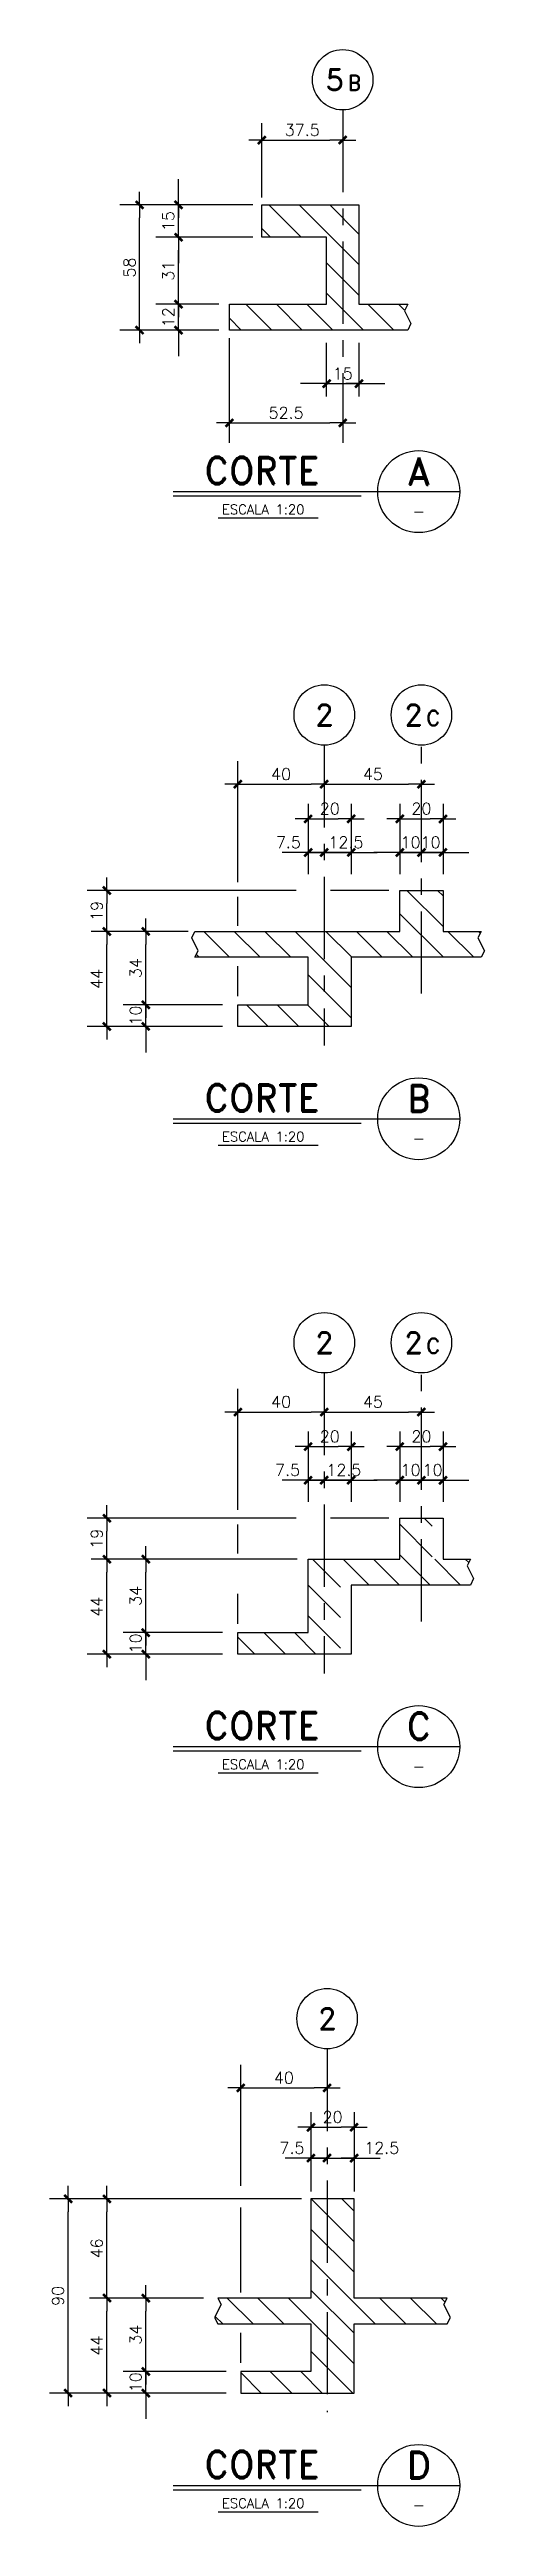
# Model space of a CAD drawing. Header units: millimetres. Extents: x -656851 to -651781, y 88238 to 91301.
# Drawn here: x -652962 to -652458, y 88432 to 91301 of the extents above; entities that cross this region are included whole.
import ezdxf
from ezdxf.enums import TextEntityAlignment as Align

# ---------------------------------------------------------------- set-up
doc = ezdxf.new("R2010")
doc.units = ezdxf.units.MM
doc.header["$LTSCALE"] = 30
doc.linetypes.add('CENTER', pattern=[50.8, 31.75, -6.35, 6.35, -6.35])
doc.linetypes.add('HIDDEN', pattern=[0.375, 0.25, -0.125])
for name, color, linetype in [('A-LINEA 015', 6, 'Continuous'), ('CORTES', 5, 'Continuous'), ('COTAS', 5, 'Continuous'), ('Cotas2', 1, 'Continuous'), ('EJES', 1, 'CENTER'), ('HATCH2', 1, 'HIDDEN')]:
    doc.layers.add(name, color=color, linetype=linetype)
doc.styles.add('ROMAND', font='romand')
doc.styles.add('ROMANS', font='romans')
doc.styles.add('SIETE50', font='ROMAND.SHX', dxfattribs={"height": 31.5})
doc.dimstyles.new('ING20', dxfattribs={"dimscale": 50, "dimtxt": 0.27, "dimasz": 0.3, "dimexe": 0.3, "dimexo": 1, "dimgap": 0.1, "dimtad": 1, "dimlfac": 0.4, "dimzin": 12, "dimdsep": 46, "dimtxsty": 'ROMANS', "dimblk1": 'TICK1', "dimblk2": 'TICK1', "dimsah": 1, "dimcen": 0.09, "dimse1": 1, "dimse2": 1, "dimclrd": 2, "dimclre": 1, "dimclrt": 3, "dimadec": 0, "dimazin": 0, "dimtfac": 1, "dimtix": 1, "dimtmove": 2, "dimatfit": 3, "dimldrblk": 'TICK1', "dimfxl": 1, "dimtolj": 1, "dimtzin": 12, "dimarcsym": 0})
pattern_1 = [(135, (0, 0), (-17.6776695, -17.6776695), [])]

msp = doc.modelspace()

# ---------------------------------------------------------------- blocks, each defined once
blk = doc.blocks.new('TICK1')
at = {"color": 2}
for points in [[(0, 0), (-1, 0)], [(0, 0), (1, 0)]]:
    blk.add_lwpolyline(points, dxfattribs=at)
at = {"color": 2, "const_width": 0.2}
blk.add_lwpolyline([(-0.3, -0.3), (0.3, 0.3)], dxfattribs=at)
blk = doc.blocks.new('*D152')
at = {"layer": 'COTAS', "color": 2, "lineweight": -2}
blk.add_line((-652644.1, 88894.8), (-652624.1, 88894.8), dxfattribs=at)
at = {"layer": 'Defpoints', "color": 0}
for p in [(-652659.1, 88894.8), (-652609.1, 88894.8), (-652609.1, 88894.8)]:
    blk.add_point(p, dxfattribs=at)
at = {"layer": 'COTAS', "color": 2, "lineweight": -2, "xscale": 15, "yscale": 15, "zscale": 15, "rotation": 180}
blk.add_blockref('TICK1', (-652659.1, 88894.8), dxfattribs=at)
at = {"layer": 'COTAS', "color": 2, "lineweight": -2, "xscale": 15, "yscale": 15, "zscale": 15}
blk.add_blockref('TICK1', (-652609.1, 88894.8), dxfattribs=at)
at = {"layer": 'COTAS', "color": 3, "insert": (-652634.1, 88906.6), "char_height": 13.5, "attachment_point": 5, "style": 'ROMANS'}
blk.add_mtext('\\A1;20', dxfattribs=at)
blk = doc.blocks.new('*D153')
at = {"layer": 'COTAS', "color": 2, "lineweight": -2}
for p, q in [((-652850.3, 88626.9), (-652850.3, 88641.9)), ((-652850.3, 88586.9), (-652850.3, 88611.9)), ((-652850.3, 88571.9), (-652850.3, 88556.9))]:
    blk.add_line(p, q, dxfattribs=at)
at = {"layer": 'Defpoints', "color": 0}
for p in [(-652850.3, 88611.9), (-652850.3, 88611.9), (-652850.3, 88586.9)]:
    blk.add_point(p, dxfattribs=at)
at = {"layer": 'COTAS', "color": 2, "lineweight": -2, "xscale": 15, "yscale": 15, "zscale": 15}
for p, rotation in [((-652850.3, 88611.9), 270), ((-652850.3, 88586.9), 90)]:
    blk.add_blockref('TICK1', p, dxfattribs=dict(at, rotation=rotation))
at = {"layer": 'COTAS', "color": 3, "insert": (-652862.1, 88599.4), "char_height": 13.5, "attachment_point": 5, "rotation": 90, "style": 'ROMANS'}
blk.add_mtext('\\A1;10', dxfattribs=at)
blk = doc.blocks.new('*D154')
at = {"layer": 'COTAS', "color": 2, "lineweight": -2}
blk.add_line((-652850.3, 88626.9), (-652850.3, 88681.9), dxfattribs=at)
at = {"layer": 'Defpoints', "color": 0}
for p in [(-652850.3, 88696.9), (-652850.3, 88696.9), (-652850.3, 88611.9)]:
    blk.add_point(p, dxfattribs=at)
at = {"layer": 'COTAS', "color": 2, "lineweight": -2, "xscale": 15, "yscale": 15, "zscale": 15}
for p, rotation in [((-652850.3, 88696.9), 90), ((-652850.3, 88611.9), 270)]:
    blk.add_blockref('TICK1', p, dxfattribs=dict(at, rotation=rotation))
at = {"layer": 'COTAS', "color": 3, "insert": (-652862.1, 88654.4), "char_height": 13.5, "attachment_point": 5, "rotation": 90, "style": 'ROMANS'}
blk.add_mtext('\\A1;34', dxfattribs=at)
blk = doc.blocks.new('*D155')
at = {"layer": 'COTAS', "color": 2, "lineweight": -2}
blk.add_line((-652895.3, 88711.9), (-652895.3, 88796.9), dxfattribs=at)
at = {"layer": 'Defpoints', "color": 0}
for p in [(-652895.3, 88811.9), (-652895.3, 88811.9), (-652895.3, 88696.9)]:
    blk.add_point(p, dxfattribs=at)
at = {"layer": 'COTAS', "color": 2, "lineweight": -2, "xscale": 15, "yscale": 15, "zscale": 15}
for p, rotation in [((-652895.3, 88811.9), 90), ((-652895.3, 88696.9), 270)]:
    blk.add_blockref('TICK1', p, dxfattribs=dict(at, rotation=rotation))
at = {"layer": 'COTAS', "color": 3, "insert": (-652907.1, 88754.4), "char_height": 13.5, "attachment_point": 5, "rotation": 90, "style": 'ROMANS'}
blk.add_mtext('\\A1;46', dxfattribs=at)
blk = doc.blocks.new('*D156')
at = {"layer": 'COTAS', "color": 2, "lineweight": -2}
blk.add_line((-652895.3, 88601.9), (-652895.3, 88681.9), dxfattribs=at)
at = {"layer": 'Defpoints', "color": 0}
for p in [(-652895.3, 88696.9), (-652895.3, 88696.9), (-652895.3, 88586.9)]:
    blk.add_point(p, dxfattribs=at)
at = {"layer": 'COTAS', "color": 2, "lineweight": -2, "xscale": 15, "yscale": 15, "zscale": 15}
for p, rotation in [((-652895.3, 88696.9), 90), ((-652895.3, 88586.9), 270)]:
    blk.add_blockref('TICK1', p, dxfattribs=dict(at, rotation=rotation))
at = {"layer": 'COTAS', "color": 3, "insert": (-652907.1, 88641.9), "char_height": 13.5, "attachment_point": 5, "rotation": 90, "style": 'ROMANS'}
blk.add_mtext('\\A1;44', dxfattribs=at)
blk = doc.blocks.new('EJE-1')
at = {"color": 3, "linetype": 'Continuous'}
blk.add_circle((0, 0), 35, dxfattribs=at)
at = {"color": 5, "linetype": 'Continuous', "style": 'ROMAND'}
blk.add_attdef('0', text='', height=25, dxfattribs=at).set_placement((0.2, 0), align=Align.MIDDLE)
blk = doc.blocks.new('*D157')
at = {"layer": 'COTAS', "color": 2, "lineweight": -2}
blk.add_line((-652728.7, 90450.4), (-652658.7, 90450.4), dxfattribs=at)
at = {"layer": 'Defpoints', "color": 0}
for p in [(-652743.7, 90450.4), (-652643.7, 90450.4), (-652643.7, 90450.4)]:
    blk.add_point(p, dxfattribs=at)
at = {"layer": 'COTAS', "color": 2, "lineweight": -2, "xscale": 15, "yscale": 15, "zscale": 15, "rotation": 180}
blk.add_blockref('TICK1', (-652743.7, 90450.4), dxfattribs=at)
at = {"layer": 'COTAS', "color": 2, "lineweight": -2, "xscale": 15, "yscale": 15, "zscale": 15}
blk.add_blockref('TICK1', (-652643.7, 90450.4), dxfattribs=at)
at = {"layer": 'COTAS', "color": 3, "insert": (-652693.7, 90462.1), "char_height": 13.5, "attachment_point": 5, "style": 'ROMANS'}
blk.add_mtext('\\A1;40', dxfattribs=at)
blk = doc.blocks.new('*D159')
at = {"layer": 'COTAS', "color": 2, "lineweight": -2}
blk.add_line((-652628.7, 90450.4), (-652546.2, 90450.4), dxfattribs=at)
at = {"layer": 'Defpoints', "color": 0}
for p in [(-652643.7, 90450.4), (-652531.2, 90450.4), (-652531.2, 90450.4)]:
    blk.add_point(p, dxfattribs=at)
at = {"layer": 'COTAS', "color": 2, "lineweight": -2, "xscale": 15, "yscale": 15, "zscale": 15, "rotation": 180}
blk.add_blockref('TICK1', (-652643.7, 90450.4), dxfattribs=at)
at = {"layer": 'COTAS', "color": 2, "lineweight": -2, "xscale": 15, "yscale": 15, "zscale": 15}
blk.add_blockref('TICK1', (-652531.2, 90450.4), dxfattribs=at)
at = {"layer": 'COTAS', "color": 3, "insert": (-652587.4, 90462.1), "char_height": 13.5, "attachment_point": 5, "style": 'ROMANS'}
blk.add_mtext('\\A1;45', dxfattribs=at)
blk = doc.blocks.new('*D160')
at = {"layer": 'COTAS', "color": 2, "lineweight": -2}
for p, q in [((-652850.4, 90209.8), (-652850.4, 90224.8)), ((-652850.4, 90169.8), (-652850.4, 90194.8)), ((-652850.4, 90154.8), (-652850.4, 90139.8))]:
    blk.add_line(p, q, dxfattribs=at)
at = {"layer": 'Defpoints', "color": 0}
for p in [(-652850.4, 90194.8), (-652850.4, 90194.8), (-652850.4, 90169.8)]:
    blk.add_point(p, dxfattribs=at)
at = {"layer": 'COTAS', "color": 2, "lineweight": -2, "xscale": 15, "yscale": 15, "zscale": 15}
for p, rotation in [((-652850.4, 90194.8), 270), ((-652850.4, 90169.8), 90)]:
    blk.add_blockref('TICK1', p, dxfattribs=dict(at, rotation=rotation))
at = {"layer": 'COTAS', "color": 3, "insert": (-652862.1, 90182.3), "char_height": 13.5, "attachment_point": 5, "rotation": 90, "style": 'ROMANS'}
blk.add_mtext('\\A1;10', dxfattribs=at)
blk = doc.blocks.new('*D161')
at = {"layer": 'COTAS', "color": 2, "lineweight": -2}
blk.add_line((-652850.4, 90209.8), (-652850.4, 90264.8), dxfattribs=at)
at = {"layer": 'Defpoints', "color": 0}
for p in [(-652850.4, 90279.8), (-652850.4, 90279.8), (-652850.4, 90194.8)]:
    blk.add_point(p, dxfattribs=at)
at = {"layer": 'COTAS', "color": 2, "lineweight": -2, "xscale": 15, "yscale": 15, "zscale": 15}
for p, rotation in [((-652850.4, 90279.8), 90), ((-652850.4, 90194.8), 270)]:
    blk.add_blockref('TICK1', p, dxfattribs=dict(at, rotation=rotation))
at = {"layer": 'COTAS', "color": 3, "insert": (-652862.1, 90237.3), "char_height": 13.5, "attachment_point": 5, "rotation": 90, "style": 'ROMANS'}
blk.add_mtext('\\A1;34', dxfattribs=at)
blk = doc.blocks.new('*D162')
at = {"layer": 'COTAS', "color": 2, "lineweight": -2}
blk.add_line((-652895.4, 90294.8), (-652895.4, 90312.3), dxfattribs=at)
at = {"layer": 'Defpoints', "color": 0}
for p in [(-652895.4, 90327.3), (-652895.4, 90327.3), (-652895.4, 90279.8)]:
    blk.add_point(p, dxfattribs=at)
at = {"layer": 'COTAS', "color": 2, "lineweight": -2, "xscale": 15, "yscale": 15, "zscale": 15}
for p, rotation in [((-652895.4, 90327.3), 90), ((-652895.4, 90279.8), 270)]:
    blk.add_blockref('TICK1', p, dxfattribs=dict(at, rotation=rotation))
at = {"layer": 'COTAS', "color": 3, "insert": (-652907.1, 90303.6), "char_height": 13.5, "attachment_point": 5, "rotation": 90, "style": 'ROMANS'}
blk.add_mtext('\\A1;19', dxfattribs=at)
blk = doc.blocks.new('*D163')
at = {"layer": 'COTAS', "color": 2, "lineweight": -2}
blk.add_line((-652541.2, 90410.2), (-652521.2, 90410.2), dxfattribs=at)
at = {"layer": 'Defpoints', "color": 0}
for p in [(-652556.2, 90410.2), (-652506.2, 90410.2), (-652506.2, 90410.2)]:
    blk.add_point(p, dxfattribs=at)
at = {"layer": 'COTAS', "color": 2, "lineweight": -2, "xscale": 15, "yscale": 15, "zscale": 15, "rotation": 180}
blk.add_blockref('TICK1', (-652556.2, 90410.2), dxfattribs=at)
at = {"layer": 'COTAS', "color": 2, "lineweight": -2, "xscale": 15, "yscale": 15, "zscale": 15}
blk.add_blockref('TICK1', (-652506.2, 90410.2), dxfattribs=at)
at = {"layer": 'COTAS', "color": 3, "insert": (-652531.2, 90422), "char_height": 13.5, "attachment_point": 5, "style": 'ROMANS'}
blk.add_mtext('\\A1;20', dxfattribs=at)
blk = doc.blocks.new('*D164')
at = {"layer": 'COTAS', "color": 2, "lineweight": -2}
blk.add_line((-652647.4, 90410.2), (-652627.4, 90410.2), dxfattribs=at)
at = {"layer": 'Defpoints', "color": 0}
for p in [(-652662.4, 90410.2), (-652612.4, 90410.2), (-652612.4, 90410.2)]:
    blk.add_point(p, dxfattribs=at)
at = {"layer": 'COTAS', "color": 2, "lineweight": -2, "xscale": 15, "yscale": 15, "zscale": 15, "rotation": 180}
blk.add_blockref('TICK1', (-652662.4, 90410.2), dxfattribs=at)
at = {"layer": 'COTAS', "color": 2, "lineweight": -2, "xscale": 15, "yscale": 15, "zscale": 15}
blk.add_blockref('TICK1', (-652612.4, 90410.2), dxfattribs=at)
at = {"layer": 'COTAS', "color": 3, "insert": (-652637.4, 90422), "char_height": 13.5, "attachment_point": 5, "style": 'ROMANS'}
blk.add_mtext('\\A1;20', dxfattribs=at)
blk = doc.blocks.new('*D158')
at = {"layer": 'COTAS', "color": 2, "lineweight": -2}
blk.add_line((-652895.4, 90184.8), (-652895.4, 90264.8), dxfattribs=at)
at = {"layer": 'Defpoints', "color": 0}
for p in [(-652895.4, 90279.8), (-652895.4, 90279.8), (-652895.4, 90169.8)]:
    blk.add_point(p, dxfattribs=at)
at = {"layer": 'COTAS', "color": 2, "lineweight": -2, "xscale": 15, "yscale": 15, "zscale": 15}
for p, rotation in [((-652895.4, 90279.8), 90), ((-652895.4, 90169.8), 270)]:
    blk.add_blockref('TICK1', p, dxfattribs=dict(at, rotation=rotation))
at = {"layer": 'COTAS', "color": 3, "insert": (-652907.1, 90224.8), "char_height": 13.5, "attachment_point": 5, "rotation": 90, "style": 'ROMANS'}
blk.add_mtext('\\A1;44', dxfattribs=at)
blk = doc.blocks.new('t-corte')
at = {"color": 6}
for p, q in [((-169.7, -4.9), (162.3, -4.9)), ((-169.7, -9.9), (48.3, -9.9))]:
    blk.add_line(p, q, dxfattribs=at)
at = {"color": 3}
blk.add_line((-117.3, -35.3), (-1.8, -35.3), dxfattribs=at)
blk.add_circle((114.8, -4.9), 47.5, dxfattribs=at)
at = {"color": 6, "style": 'SIETE50'}
blk.add_text('CORTE', height=31.5, dxfattribs=at).set_placement((-133.4, 3.7))
blk.add_attdef('A', text='', height=31.5, dxfattribs=at).set_placement((114.9, 18.7), align=Align.MIDDLE_CENTER)
at = {"color": 3, "style": 'ROMANS'}
blk.add_attdef('ESCALA', (-113, -31.1), '', height=11.2, dxfattribs=at)
blk.add_attdef('-', text='', height=13, dxfattribs=at).set_placement((115, -27.7), align=Align.MIDDLE)
blk = doc.blocks.new('*D165')
at = {"layer": 'COTAS', "color": 2, "lineweight": -2}
blk.add_line((-652725.4, 88940.4), (-652655.4, 88940.4), dxfattribs=at)
at = {"layer": 'Defpoints', "color": 0}
for p in [(-652740.4, 88940.4), (-652640.4, 88940.4), (-652640.4, 88940.4)]:
    blk.add_point(p, dxfattribs=at)
at = {"layer": 'COTAS', "color": 2, "lineweight": -2, "xscale": 15, "yscale": 15, "zscale": 15, "rotation": 180}
blk.add_blockref('TICK1', (-652740.4, 88940.4), dxfattribs=at)
at = {"layer": 'COTAS', "color": 2, "lineweight": -2, "xscale": 15, "yscale": 15, "zscale": 15}
blk.add_blockref('TICK1', (-652640.4, 88940.4), dxfattribs=at)
at = {"layer": 'COTAS', "color": 3, "insert": (-652690.4, 88952.1), "char_height": 13.5, "attachment_point": 5, "style": 'ROMANS'}
blk.add_mtext('\\A1;40', dxfattribs=at)
blk = doc.blocks.new('eje-3')
at = {"color": 3, "linetype": 'Continuous'}
blk.add_circle((0, 0), 35, dxfattribs=at)
at = {"color": 5, "linetype": 'Continuous', "style": 'ROMAND'}
for height, p in [(25, (-9.2, 0)), (18, (13.7, -3.6))]:
    blk.add_attdef('0', text='', height=height, dxfattribs=at).set_placement(p, align=Align.MIDDLE)
blk = doc.blocks.new('*D167')
at = {"layer": 'COTAS', "color": 2, "lineweight": -2}
for p, q in [((-652812.5, 91021.3), (-652812.5, 91036.3)), ((-652812.5, 90976.3), (-652812.5, 91006.3)), ((-652812.5, 90961.3), (-652812.5, 90946.3))]:
    blk.add_line(p, q, dxfattribs=at)
at = {"layer": 'Defpoints', "color": 0}
for p in [(-652812.5, 91006.3), (-652812.5, 91006.3), (-652812.5, 90976.3)]:
    blk.add_point(p, dxfattribs=at)
at = {"layer": 'COTAS', "color": 2, "lineweight": -2, "xscale": 15, "yscale": 15, "zscale": 15}
for p, rotation in [((-652812.5, 91006.3), 270), ((-652812.5, 90976.3), 90)]:
    blk.add_blockref('TICK1', p, dxfattribs=dict(at, rotation=rotation))
at = {"layer": 'COTAS', "color": 3, "insert": (-652824.2, 90991.3), "char_height": 13.5, "attachment_point": 5, "rotation": 90, "style": 'ROMANS'}
blk.add_mtext('\\A1;12', dxfattribs=at)
blk = doc.blocks.new('*D168')
at = {"layer": 'COTAS', "color": 2, "lineweight": -2}
blk.add_line((-652812.5, 91021.3), (-652812.5, 91068.8), dxfattribs=at)
at = {"layer": 'Defpoints', "color": 0}
for p in [(-652812.5, 91083.8), (-652812.5, 91083.8), (-652812.5, 91006.3)]:
    blk.add_point(p, dxfattribs=at)
at = {"layer": 'COTAS', "color": 2, "lineweight": -2, "xscale": 15, "yscale": 15, "zscale": 15}
for p, rotation in [((-652812.5, 91083.8), 90), ((-652812.5, 91006.3), 270)]:
    blk.add_blockref('TICK1', p, dxfattribs=dict(at, rotation=rotation))
at = {"layer": 'COTAS', "color": 3, "insert": (-652824.2, 91045.1), "char_height": 13.5, "attachment_point": 5, "rotation": 90, "style": 'ROMANS'}
blk.add_mtext('\\A1;31', dxfattribs=at)
blk = doc.blocks.new('*D169')
at = {"layer": 'COTAS', "color": 2, "lineweight": -2}
for p, q in [((-652812.5, 91136.3), (-652812.5, 91151.3)), ((-652812.5, 91083.8), (-652812.5, 91121.3)), ((-652812.5, 91068.8), (-652812.5, 91053.8))]:
    blk.add_line(p, q, dxfattribs=at)
at = {"layer": 'Defpoints', "color": 0}
for p in [(-652812.5, 91121.3), (-652812.5, 91121.3), (-652812.5, 91083.8)]:
    blk.add_point(p, dxfattribs=at)
at = {"layer": 'COTAS', "color": 2, "lineweight": -2, "xscale": 15, "yscale": 15, "zscale": 15}
for p, rotation in [((-652812.5, 91121.3), 270), ((-652812.5, 91083.8), 90)]:
    blk.add_blockref('TICK1', p, dxfattribs=dict(at, rotation=rotation))
at = {"layer": 'COTAS', "color": 3, "insert": (-652824.2, 91102.6), "char_height": 13.5, "attachment_point": 5, "rotation": 90, "style": 'ROMANS'}
blk.add_mtext('\\A1;15', dxfattribs=at)
blk = doc.blocks.new('*D166')
at = {"layer": 'COTAS', "color": 2, "lineweight": -2}
blk.add_line((-652857.5, 90991.3), (-652857.5, 91106.3), dxfattribs=at)
at = {"layer": 'Defpoints', "color": 0}
for p in [(-652857.5, 91121.3), (-652857.5, 91121.3), (-652857.5, 90976.3)]:
    blk.add_point(p, dxfattribs=at)
at = {"layer": 'COTAS', "color": 2, "lineweight": -2, "xscale": 15, "yscale": 15, "zscale": 15}
for p, rotation in [((-652857.5, 91121.3), 90), ((-652857.5, 90976.3), 270)]:
    blk.add_blockref('TICK1', p, dxfattribs=dict(at, rotation=rotation))
at = {"layer": 'COTAS', "color": 3, "insert": (-652869.2, 91048.8), "char_height": 13.5, "attachment_point": 5, "rotation": 90, "style": 'ROMANS'}
blk.add_mtext('\\A1;58', dxfattribs=at)
blk = doc.blocks.new('*D170')
at = {"layer": 'COTAS', "color": 2, "lineweight": -2}
blk.add_line((-652701, 91196.4), (-652637.3, 91196.4), dxfattribs=at)
at = {"layer": 'Defpoints', "color": 0}
for p in [(-652716, 91196.4), (-652622.3, 91196.4), (-652622.3, 91196.4)]:
    blk.add_point(p, dxfattribs=at)
at = {"layer": 'COTAS', "color": 2, "lineweight": -2, "xscale": 15, "yscale": 15, "zscale": 15, "rotation": 180}
blk.add_blockref('TICK1', (-652716, 91196.4), dxfattribs=at)
at = {"layer": 'COTAS', "color": 2, "lineweight": -2, "xscale": 15, "yscale": 15, "zscale": 15}
blk.add_blockref('TICK1', (-652622.3, 91196.4), dxfattribs=at)
at = {"layer": 'COTAS', "color": 3, "insert": (-652669.2, 91208.1), "char_height": 13.5, "attachment_point": 5, "style": 'ROMANS'}
blk.add_mtext('\\A1;37.5', dxfattribs=at)
blk = doc.blocks.new('*D171')
at = {"layer": 'COTAS', "color": 2, "lineweight": -2}
blk.add_line((-652738.5, 90868.8), (-652637.3, 90868.8), dxfattribs=at)
at = {"layer": 'Defpoints', "color": 0}
for p in [(-652753.5, 90868.8), (-652622.3, 90868.8), (-652622.3, 90868.8)]:
    blk.add_point(p, dxfattribs=at)
at = {"layer": 'COTAS', "color": 2, "lineweight": -2, "xscale": 15, "yscale": 15, "zscale": 15, "rotation": 180}
blk.add_blockref('TICK1', (-652753.5, 90868.8), dxfattribs=at)
at = {"layer": 'COTAS', "color": 2, "lineweight": -2, "xscale": 15, "yscale": 15, "zscale": 15}
blk.add_blockref('TICK1', (-652622.3, 90868.8), dxfattribs=at)
at = {"layer": 'COTAS', "color": 3, "insert": (-652687.9, 90880.5), "char_height": 13.5, "attachment_point": 5, "style": 'ROMANS'}
blk.add_mtext('\\A1;52.5', dxfattribs=at)
blk = doc.blocks.new('*D172')
at = {"layer": 'COTAS', "color": 2, "lineweight": -2}
for p, q in [((-652656, 90914.3), (-652671, 90914.3)), ((-652641, 90914.3), (-652603.5, 90914.3)), ((-652588.5, 90914.3), (-652573.5, 90914.3))]:
    blk.add_line(p, q, dxfattribs=at)
at = {"layer": 'Defpoints', "color": 0}
for p in [(-652641, 90914.3), (-652603.5, 90914.3), (-652603.5, 90914.3)]:
    blk.add_point(p, dxfattribs=at)
at = {"layer": 'COTAS', "color": 2, "lineweight": -2, "xscale": 15, "yscale": 15, "zscale": 15}
blk.add_blockref('TICK1', (-652641, 90914.3), dxfattribs=at)
at = {"layer": 'COTAS', "color": 2, "lineweight": -2, "xscale": 15, "yscale": 15, "zscale": 15, "rotation": 180}
blk.add_blockref('TICK1', (-652603.5, 90914.3), dxfattribs=at)
at = {"layer": 'COTAS', "color": 3, "insert": (-652622.3, 90926), "char_height": 13.5, "attachment_point": 5, "style": 'ROMANS'}
blk.add_mtext('\\A1;15', dxfattribs=at)
blk = doc.blocks.new('*D206')
at = {"layer": 'COTAS', "color": 2, "lineweight": -2}
for p, q in [((-652571.2, 90371.3), (-652586.2, 90371.3)), ((-652556.2, 90371.3), (-652531.2, 90371.3)), ((-652516.2, 90371.3), (-652501.2, 90371.3))]:
    blk.add_line(p, q, dxfattribs=at)
at = {"layer": 'Defpoints', "color": 0}
for p in [(-652556.2, 90371.3), (-652531.2, 90371.3), (-652531.2, 90371.3)]:
    blk.add_point(p, dxfattribs=at)
at = {"layer": 'COTAS', "color": 2, "lineweight": -2, "xscale": 15, "yscale": 15, "zscale": 15}
blk.add_blockref('TICK1', (-652556.2, 90371.3), dxfattribs=at)
at = {"layer": 'COTAS', "color": 2, "lineweight": -2, "xscale": 15, "yscale": 15, "zscale": 15, "rotation": 180}
blk.add_blockref('TICK1', (-652531.2, 90371.3), dxfattribs=at)
at = {"layer": 'COTAS', "color": 3, "insert": (-652543.7, 90383.1), "char_height": 13.5, "attachment_point": 5, "style": 'ROMANS'}
blk.add_mtext('\\A1;10', dxfattribs=at)
blk = doc.blocks.new('*D207')
at = {"layer": 'COTAS', "color": 2, "lineweight": -2}
for p, q in [((-652546.2, 90371.3), (-652561.2, 90371.3)), ((-652506.2, 90371.3), (-652531.2, 90371.3)), ((-652491.2, 90371.3), (-652476.2, 90371.3))]:
    blk.add_line(p, q, dxfattribs=at)
at = {"layer": 'Defpoints', "color": 0}
for p in [(-652531.2, 90371.3), (-652531.2, 90371.3), (-652506.2, 90371.3)]:
    blk.add_point(p, dxfattribs=at)
at = {"layer": 'COTAS', "color": 2, "lineweight": -2, "xscale": 15, "yscale": 15, "zscale": 15}
blk.add_blockref('TICK1', (-652531.2, 90371.3), dxfattribs=at)
at = {"layer": 'COTAS', "color": 2, "lineweight": -2, "xscale": 15, "yscale": 15, "zscale": 15, "rotation": 180}
blk.add_blockref('TICK1', (-652506.2, 90371.3), dxfattribs=at)
at = {"layer": 'COTAS', "color": 3, "insert": (-652520.6, 90383.1), "char_height": 13.5, "attachment_point": 5, "style": 'ROMANS'}
blk.add_mtext('\\A1;10', dxfattribs=at)
blk = doc.blocks.new('*D208')
at = {"layer": 'COTAS', "color": 2, "lineweight": -2}
blk.add_line((-652728.7, 89723.2), (-652658.7, 89723.2), dxfattribs=at)
at = {"layer": 'Defpoints', "color": 0}
for p in [(-652743.7, 89723.2), (-652643.7, 89723.2), (-652643.7, 89723.2)]:
    blk.add_point(p, dxfattribs=at)
at = {"layer": 'COTAS', "color": 2, "lineweight": -2, "xscale": 15, "yscale": 15, "zscale": 15, "rotation": 180}
blk.add_blockref('TICK1', (-652743.7, 89723.2), dxfattribs=at)
at = {"layer": 'COTAS', "color": 2, "lineweight": -2, "xscale": 15, "yscale": 15, "zscale": 15}
blk.add_blockref('TICK1', (-652643.7, 89723.2), dxfattribs=at)
at = {"layer": 'COTAS', "color": 3, "insert": (-652693.7, 89735), "char_height": 13.5, "attachment_point": 5, "style": 'ROMANS'}
blk.add_mtext('\\A1;40', dxfattribs=at)
blk = doc.blocks.new('*D209')
at = {"layer": 'COTAS', "color": 2, "lineweight": -2}
blk.add_line((-652628.7, 89723.2), (-652546.2, 89723.2), dxfattribs=at)
at = {"layer": 'Defpoints', "color": 0}
for p in [(-652643.7, 89723.2), (-652531.2, 89723.2), (-652531.2, 89723.2)]:
    blk.add_point(p, dxfattribs=at)
at = {"layer": 'COTAS', "color": 2, "lineweight": -2, "xscale": 15, "yscale": 15, "zscale": 15, "rotation": 180}
blk.add_blockref('TICK1', (-652643.7, 89723.2), dxfattribs=at)
at = {"layer": 'COTAS', "color": 2, "lineweight": -2, "xscale": 15, "yscale": 15, "zscale": 15}
blk.add_blockref('TICK1', (-652531.2, 89723.2), dxfattribs=at)
at = {"layer": 'COTAS', "color": 3, "insert": (-652587.4, 89735), "char_height": 13.5, "attachment_point": 5, "style": 'ROMANS'}
blk.add_mtext('\\A1;45', dxfattribs=at)
blk = doc.blocks.new('*D210')
at = {"layer": 'COTAS', "color": 2, "lineweight": -2}
for p, q in [((-652850.4, 89482.7), (-652850.4, 89497.7)), ((-652850.4, 89442.7), (-652850.4, 89467.7)), ((-652850.4, 89427.7), (-652850.4, 89412.7))]:
    blk.add_line(p, q, dxfattribs=at)
at = {"layer": 'Defpoints', "color": 0}
for p in [(-652850.4, 89467.7), (-652850.4, 89467.7), (-652850.4, 89442.7)]:
    blk.add_point(p, dxfattribs=at)
at = {"layer": 'COTAS', "color": 2, "lineweight": -2, "xscale": 15, "yscale": 15, "zscale": 15}
for p, rotation in [((-652850.4, 89467.7), 270), ((-652850.4, 89442.7), 90)]:
    blk.add_blockref('TICK1', p, dxfattribs=dict(at, rotation=rotation))
at = {"layer": 'COTAS', "color": 3, "insert": (-652862.1, 89455.2), "char_height": 13.5, "attachment_point": 5, "rotation": 90, "style": 'ROMANS'}
blk.add_mtext('\\A1;10', dxfattribs=at)
blk = doc.blocks.new('*D211')
at = {"layer": 'COTAS', "color": 2, "lineweight": -2}
blk.add_line((-652850.4, 89482.7), (-652850.4, 89537.7), dxfattribs=at)
at = {"layer": 'Defpoints', "color": 0}
for p in [(-652850.4, 89552.7), (-652850.4, 89552.7), (-652850.4, 89467.7)]:
    blk.add_point(p, dxfattribs=at)
at = {"layer": 'COTAS', "color": 2, "lineweight": -2, "xscale": 15, "yscale": 15, "zscale": 15}
for p, rotation in [((-652850.4, 89552.7), 90), ((-652850.4, 89467.7), 270)]:
    blk.add_blockref('TICK1', p, dxfattribs=dict(at, rotation=rotation))
at = {"layer": 'COTAS', "color": 3, "insert": (-652862.1, 89510.2), "char_height": 13.5, "attachment_point": 5, "rotation": 90, "style": 'ROMANS'}
blk.add_mtext('\\A1;34', dxfattribs=at)
blk = doc.blocks.new('*D212')
at = {"layer": 'COTAS', "color": 2, "lineweight": -2}
blk.add_line((-652895.4, 89567.7), (-652895.4, 89585.2), dxfattribs=at)
at = {"layer": 'Defpoints', "color": 0}
for p in [(-652895.4, 89600.2), (-652895.4, 89600.2), (-652895.4, 89552.7)]:
    blk.add_point(p, dxfattribs=at)
at = {"layer": 'COTAS', "color": 2, "lineweight": -2, "xscale": 15, "yscale": 15, "zscale": 15}
for p, rotation in [((-652895.4, 89600.2), 90), ((-652895.4, 89552.7), 270)]:
    blk.add_blockref('TICK1', p, dxfattribs=dict(at, rotation=rotation))
at = {"layer": 'COTAS', "color": 3, "insert": (-652907.1, 89576.5), "char_height": 13.5, "attachment_point": 5, "rotation": 90, "style": 'ROMANS'}
blk.add_mtext('\\A1;19', dxfattribs=at)
blk = doc.blocks.new('*D213')
at = {"layer": 'COTAS', "color": 2, "lineweight": -2}
blk.add_line((-652541.2, 89683.1), (-652521.2, 89683.1), dxfattribs=at)
at = {"layer": 'Defpoints', "color": 0}
for p in [(-652556.2, 89683.1), (-652506.2, 89683.1), (-652506.2, 89683.1)]:
    blk.add_point(p, dxfattribs=at)
at = {"layer": 'COTAS', "color": 2, "lineweight": -2, "xscale": 15, "yscale": 15, "zscale": 15, "rotation": 180}
blk.add_blockref('TICK1', (-652556.2, 89683.1), dxfattribs=at)
at = {"layer": 'COTAS', "color": 2, "lineweight": -2, "xscale": 15, "yscale": 15, "zscale": 15}
blk.add_blockref('TICK1', (-652506.2, 89683.1), dxfattribs=at)
at = {"layer": 'COTAS', "color": 3, "insert": (-652531.2, 89694.9), "char_height": 13.5, "attachment_point": 5, "style": 'ROMANS'}
blk.add_mtext('\\A1;20', dxfattribs=at)
blk = doc.blocks.new('*D214')
at = {"layer": 'COTAS', "color": 2, "lineweight": -2}
blk.add_line((-652647.4, 89683.1), (-652627.4, 89683.1), dxfattribs=at)
at = {"layer": 'Defpoints', "color": 0}
for p in [(-652662.4, 89683.1), (-652612.4, 89683.1), (-652612.4, 89683.1)]:
    blk.add_point(p, dxfattribs=at)
at = {"layer": 'COTAS', "color": 2, "lineweight": -2, "xscale": 15, "yscale": 15, "zscale": 15, "rotation": 180}
blk.add_blockref('TICK1', (-652662.4, 89683.1), dxfattribs=at)
at = {"layer": 'COTAS', "color": 2, "lineweight": -2, "xscale": 15, "yscale": 15, "zscale": 15}
blk.add_blockref('TICK1', (-652612.4, 89683.1), dxfattribs=at)
at = {"layer": 'COTAS', "color": 3, "insert": (-652637.4, 89694.9), "char_height": 13.5, "attachment_point": 5, "style": 'ROMANS'}
blk.add_mtext('\\A1;20', dxfattribs=at)
blk = doc.blocks.new('*D215')
at = {"layer": 'COTAS', "color": 2, "lineweight": -2}
blk.add_line((-652895.4, 89457.7), (-652895.4, 89537.7), dxfattribs=at)
at = {"layer": 'Defpoints', "color": 0}
for p in [(-652895.4, 89552.7), (-652895.4, 89552.7), (-652895.4, 89442.7)]:
    blk.add_point(p, dxfattribs=at)
at = {"layer": 'COTAS', "color": 2, "lineweight": -2, "xscale": 15, "yscale": 15, "zscale": 15}
for p, rotation in [((-652895.4, 89552.7), 90), ((-652895.4, 89442.7), 270)]:
    blk.add_blockref('TICK1', p, dxfattribs=dict(at, rotation=rotation))
at = {"layer": 'COTAS', "color": 3, "insert": (-652907.1, 89497.7), "char_height": 13.5, "attachment_point": 5, "rotation": 90, "style": 'ROMANS'}
blk.add_mtext('\\A1;44', dxfattribs=at)
blk = doc.blocks.new('*D216')
at = {"layer": 'COTAS', "color": 2, "lineweight": -2}
for p, q in [((-652571.2, 89644.2), (-652586.2, 89644.2)), ((-652556.2, 89644.2), (-652531.2, 89644.2)), ((-652516.2, 89644.2), (-652501.2, 89644.2))]:
    blk.add_line(p, q, dxfattribs=at)
at = {"layer": 'Defpoints', "color": 0}
for p in [(-652556.2, 89644.2), (-652531.2, 89644.2), (-652531.2, 89644.2)]:
    blk.add_point(p, dxfattribs=at)
at = {"layer": 'COTAS', "color": 2, "lineweight": -2, "xscale": 15, "yscale": 15, "zscale": 15}
blk.add_blockref('TICK1', (-652556.2, 89644.2), dxfattribs=at)
at = {"layer": 'COTAS', "color": 2, "lineweight": -2, "xscale": 15, "yscale": 15, "zscale": 15, "rotation": 180}
blk.add_blockref('TICK1', (-652531.2, 89644.2), dxfattribs=at)
at = {"layer": 'COTAS', "color": 3, "insert": (-652543.7, 89656), "char_height": 13.5, "attachment_point": 5, "style": 'ROMANS'}
blk.add_mtext('\\A1;10', dxfattribs=at)
blk = doc.blocks.new('*D217')
at = {"layer": 'COTAS', "color": 2, "lineweight": -2}
for p, q in [((-652546.2, 89644.2), (-652561.2, 89644.2)), ((-652506.2, 89644.2), (-652531.2, 89644.2)), ((-652491.2, 89644.2), (-652476.2, 89644.2))]:
    blk.add_line(p, q, dxfattribs=at)
at = {"layer": 'Defpoints', "color": 0}
for p in [(-652531.2, 89644.2), (-652531.2, 89644.2), (-652506.2, 89644.2)]:
    blk.add_point(p, dxfattribs=at)
at = {"layer": 'COTAS', "color": 2, "lineweight": -2, "xscale": 15, "yscale": 15, "zscale": 15}
blk.add_blockref('TICK1', (-652531.2, 89644.2), dxfattribs=at)
at = {"layer": 'COTAS', "color": 2, "lineweight": -2, "xscale": 15, "yscale": 15, "zscale": 15, "rotation": 180}
blk.add_blockref('TICK1', (-652506.2, 89644.2), dxfattribs=at)
at = {"layer": 'COTAS', "color": 3, "insert": (-652518.3, 89656), "char_height": 13.5, "attachment_point": 5, "style": 'ROMANS'}
blk.add_mtext('\\A1;10', dxfattribs=at)
blk = doc.blocks.new('*D218')
at = {"layer": 'COTAS', "color": 2, "lineweight": -2}
blk.add_line((-652940.3, 88601.9), (-652940.3, 88796.9), dxfattribs=at)
at = {"layer": 'Defpoints', "color": 0}
for p in [(-652940.3, 88811.9), (-652940.3, 88811.9), (-652940.3, 88586.9)]:
    blk.add_point(p, dxfattribs=at)
at = {"layer": 'COTAS', "color": 2, "lineweight": -2, "xscale": 15, "yscale": 15, "zscale": 15}
for p, rotation in [((-652940.3, 88811.9), 90), ((-652940.3, 88586.9), 270)]:
    blk.add_blockref('TICK1', p, dxfattribs=dict(at, rotation=rotation))
at = {"layer": 'COTAS', "color": 3, "insert": (-652952.1, 88699.4), "char_height": 13.5, "attachment_point": 5, "rotation": 90, "style": 'ROMANS'}
blk.add_mtext('\\A1;90', dxfattribs=at)
blk = doc.blocks.new('*D246')
at = {"layer": 'COTAS', "color": 2, "lineweight": -2}
for p, q in [((-652677.4, 90371.3), (-652692.4, 90371.3)), ((-652662.4, 90371.3), (-652643.7, 90371.3)), ((-652628.7, 90371.3), (-652613.7, 90371.3))]:
    blk.add_line(p, q, dxfattribs=at)
at = {"layer": 'Defpoints', "color": 0}
for p in [(-652662.4, 90371.3), (-652643.7, 90371.3), (-652643.7, 90371.3)]:
    blk.add_point(p, dxfattribs=at)
at = {"layer": 'COTAS', "color": 2, "lineweight": -2, "xscale": 15, "yscale": 15, "zscale": 15}
blk.add_blockref('TICK1', (-652662.4, 90371.3), dxfattribs=at)
at = {"layer": 'COTAS', "color": 2, "lineweight": -2, "xscale": 15, "yscale": 15, "zscale": 15, "rotation": 180}
blk.add_blockref('TICK1', (-652643.7, 90371.3), dxfattribs=at)
at = {"layer": 'COTAS', "color": 3, "insert": (-652685.1, 90383.1), "char_height": 13.5, "attachment_point": 5, "style": 'ROMANS'}
blk.add_mtext('\\A1;7.5', dxfattribs=at)
blk = doc.blocks.new('*D247')
at = {"layer": 'COTAS', "color": 2, "lineweight": -2}
for p, q in [((-652658.7, 90371.3), (-652673.7, 90371.3)), ((-652612.4, 90371.3), (-652643.7, 90371.3)), ((-652597.4, 90371.3), (-652582.4, 90371.3))]:
    blk.add_line(p, q, dxfattribs=at)
at = {"layer": 'Defpoints', "color": 0}
for p in [(-652643.7, 90371.3), (-652643.7, 90371.3), (-652612.4, 90371.3)]:
    blk.add_point(p, dxfattribs=at)
at = {"layer": 'COTAS', "color": 2, "lineweight": -2, "xscale": 15, "yscale": 15, "zscale": 15}
blk.add_blockref('TICK1', (-652643.7, 90371.3), dxfattribs=at)
at = {"layer": 'COTAS', "color": 2, "lineweight": -2, "xscale": 15, "yscale": 15, "zscale": 15, "rotation": 180}
blk.add_blockref('TICK1', (-652612.4, 90371.3), dxfattribs=at)
at = {"layer": 'COTAS', "color": 3, "insert": (-652618.6, 90383.1), "char_height": 13.5, "attachment_point": 5, "style": 'ROMANS'}
blk.add_mtext('\\A1;12.5', dxfattribs=at)
blk = doc.blocks.new('*D248')
at = {"layer": 'COTAS', "color": 2, "lineweight": -2}
for p, q in [((-652677.4, 89644.2), (-652692.4, 89644.2)), ((-652662.4, 89644.2), (-652643.7, 89644.2)), ((-652628.7, 89644.2), (-652613.7, 89644.2))]:
    blk.add_line(p, q, dxfattribs=at)
at = {"layer": 'Defpoints', "color": 0}
for p in [(-652662.4, 89644.2), (-652643.7, 89644.2), (-652643.7, 89644.2)]:
    blk.add_point(p, dxfattribs=at)
at = {"layer": 'COTAS', "color": 2, "lineweight": -2, "xscale": 15, "yscale": 15, "zscale": 15}
blk.add_blockref('TICK1', (-652662.4, 89644.2), dxfattribs=at)
at = {"layer": 'COTAS', "color": 2, "lineweight": -2, "xscale": 15, "yscale": 15, "zscale": 15, "rotation": 180}
blk.add_blockref('TICK1', (-652643.7, 89644.2), dxfattribs=at)
at = {"layer": 'COTAS', "color": 3, "insert": (-652686.1, 89656), "char_height": 13.5, "attachment_point": 5, "style": 'ROMANS'}
blk.add_mtext('\\A1;7.5', dxfattribs=at)
blk = doc.blocks.new('*D249')
at = {"layer": 'COTAS', "color": 2, "lineweight": -2}
for p, q in [((-652658.7, 89644.2), (-652673.7, 89644.2)), ((-652612.4, 89644.2), (-652643.7, 89644.2)), ((-652597.4, 89644.2), (-652582.4, 89644.2))]:
    blk.add_line(p, q, dxfattribs=at)
at = {"layer": 'Defpoints', "color": 0}
for p in [(-652643.7, 89644.2), (-652643.7, 89644.2), (-652612.4, 89644.2)]:
    blk.add_point(p, dxfattribs=at)
at = {"layer": 'COTAS', "color": 2, "lineweight": -2, "xscale": 15, "yscale": 15, "zscale": 15}
blk.add_blockref('TICK1', (-652643.7, 89644.2), dxfattribs=at)
at = {"layer": 'COTAS', "color": 2, "lineweight": -2, "xscale": 15, "yscale": 15, "zscale": 15, "rotation": 180}
blk.add_blockref('TICK1', (-652612.4, 89644.2), dxfattribs=at)
at = {"layer": 'COTAS', "color": 3, "insert": (-652621, 89656), "char_height": 13.5, "attachment_point": 5, "style": 'ROMANS'}
blk.add_mtext('\\A1;12.5', dxfattribs=at)
blk = doc.blocks.new('*D250')
at = {"layer": 'COTAS', "color": 2, "lineweight": -2}
for p, q in [((-652674.1, 88859.1), (-652689.1, 88859.1)), ((-652659.1, 88859.1), (-652640.4, 88859.1)), ((-652625.4, 88859.1), (-652610.4, 88859.1))]:
    blk.add_line(p, q, dxfattribs=at)
at = {"layer": 'Defpoints', "color": 0}
for p in [(-652659.1, 88859.1), (-652640.4, 88859.1), (-652640.4, 88859.1)]:
    blk.add_point(p, dxfattribs=at)
at = {"layer": 'COTAS', "color": 2, "lineweight": -2, "xscale": 15, "yscale": 15, "zscale": 15}
blk.add_blockref('TICK1', (-652659.1, 88859.1), dxfattribs=at)
at = {"layer": 'COTAS', "color": 2, "lineweight": -2, "xscale": 15, "yscale": 15, "zscale": 15, "rotation": 180}
blk.add_blockref('TICK1', (-652640.4, 88859.1), dxfattribs=at)
at = {"layer": 'COTAS', "color": 3, "insert": (-652681.2, 88870.9), "char_height": 13.5, "attachment_point": 5, "style": 'ROMANS'}
blk.add_mtext('\\A1;7.5', dxfattribs=at)
blk = doc.blocks.new('*D251')
at = {"layer": 'COTAS', "color": 2, "lineweight": -2}
for p, q in [((-652655.4, 88859.1), (-652670.4, 88859.1)), ((-652640.4, 88859.1), (-652609.1, 88859.1)), ((-652594.1, 88859.1), (-652579.1, 88859.1))]:
    blk.add_line(p, q, dxfattribs=at)
at = {"layer": 'Defpoints', "color": 0}
for p in [(-652640.4, 88859.1), (-652609.1, 88859.1), (-652609.1, 88859.1)]:
    blk.add_point(p, dxfattribs=at)
at = {"layer": 'COTAS', "color": 2, "lineweight": -2, "xscale": 15, "yscale": 15, "zscale": 15}
blk.add_blockref('TICK1', (-652640.4, 88859.1), dxfattribs=at)
at = {"layer": 'COTAS', "color": 2, "lineweight": -2, "xscale": 15, "yscale": 15, "zscale": 15, "rotation": 180}
blk.add_blockref('TICK1', (-652609.1, 88859.1), dxfattribs=at)
at = {"layer": 'COTAS', "color": 3, "insert": (-652577.1, 88870.9), "char_height": 13.5, "attachment_point": 5, "style": 'ROMANS'}
blk.add_mtext('\\A1;12.5', dxfattribs=at)

# ---------------------------------------------------------------- dimensions: what is measured, and where the dimension line sits
at = {"layer": 'COTAS'}
for base, p1, p2, picture, middle in [((-652622.286, 91196.394), (-652716.036, 91196.394), (-652622.286, 91196.394), '*D170', (-652669.161, 91208.144)), ((-652603.536, 90914.264), (-652641.036, 90914.264), (-652603.536, 90914.264), '*D172', (-652622.286, 90926.014)), ((-652622.286, 90868.798), (-652753.536, 90868.798), (-652622.286, 90868.798), '*D171', (-652687.911, 90880.548)), ((-652643.662, 90450.37), (-652743.662, 90450.37), (-652643.662, 90450.37), '*D157', (-652693.662, 90462.12)), ((-652531.162, 90450.37), (-652643.662, 90450.37), (-652531.162, 90450.37), '*D159', (-652587.412, 90462.12)), ((-652612.412, 90410.221), (-652662.412, 90410.221), (-652612.412, 90410.221), '*D164', (-652637.412, 90421.971)), ((-652506.162, 90410.221), (-652556.162, 90410.221), (-652506.162, 90410.221), '*D163', (-652531.162, 90421.971)), ((-652531.162, 90371.339), (-652556.162, 90371.339), (-652531.162, 90371.339), '*D206', (-652543.662, 90383.089)), ((-652643.662, 89723.249), (-652743.662, 89723.249), (-652643.662, 89723.249), '*D208', (-652693.662, 89734.999)), ((-652531.162, 89723.249), (-652643.662, 89723.249), (-652531.162, 89723.249), '*D209', (-652587.412, 89734.999)), ((-652612.412, 89683.101), (-652662.412, 89683.101), (-652612.412, 89683.101), '*D214', (-652637.412, 89694.851)), ((-652506.162, 89683.101), (-652556.162, 89683.101), (-652506.162, 89683.101), '*D213', (-652531.162, 89694.851)), ((-652531.162, 89644.219), (-652556.162, 89644.219), (-652531.162, 89644.219), '*D216', (-652543.662, 89655.969)), ((-652640.395, 88940.388), (-652740.395, 88940.388), (-652640.395, 88940.388), '*D165', (-652690.395, 88952.138)), ((-652609.145, 88894.85), (-652659.145, 88894.85), (-652609.145, 88894.85), '*D152', (-652634.145, 88906.6))]:
    dim = msp.add_linear_dim(base=base, p1=p1, p2=p2, dimstyle='ING20', dxfattribs=at)
    dim.commit()
    dim.dimension.update_dxf_attribs({"geometry": picture, "text_midpoint": middle})
for base, p1, p2, picture, middle in [((-652812.464, 91121.303), (-652812.464, 91083.803), (-652812.464, 91121.303), '*D169', (-652824.214, 91102.553)), ((-652857.464, 91121.303), (-652857.464, 90976.303), (-652857.464, 91121.303), '*D166', (-652869.214, 91048.803)), ((-652812.464, 91083.803), (-652812.464, 91006.303), (-652812.464, 91083.803), '*D168', (-652824.214, 91045.053)), ((-652812.464, 91006.303), (-652812.464, 90976.303), (-652812.464, 91006.303), '*D167', (-652824.214, 90991.303)), ((-652895.394, 90327.348), (-652895.394, 90279.848), (-652895.394, 90327.348), '*D162', (-652907.144, 90303.598)), ((-652895.394, 90279.848), (-652895.394, 90169.848), (-652895.394, 90279.848), '*D158', (-652907.144, 90224.848)), ((-652850.394, 90279.848), (-652850.394, 90194.848), (-652850.394, 90279.848), '*D161', (-652862.144, 90237.348)), ((-652850.394, 90194.848), (-652850.394, 90169.848), (-652850.394, 90194.848), '*D160', (-652862.144, 90182.348)), ((-652895.394, 89600.228), (-652895.394, 89552.728), (-652895.394, 89600.228), '*D212', (-652907.144, 89576.478)), ((-652895.394, 89552.728), (-652895.394, 89442.728), (-652895.394, 89552.728), '*D215', (-652907.144, 89497.728)), ((-652850.394, 89552.728), (-652850.394, 89467.728), (-652850.394, 89552.728), '*D211', (-652862.144, 89510.228)), ((-652850.394, 89467.728), (-652850.394, 89442.728), (-652850.394, 89467.728), '*D210', (-652862.144, 89455.228)), ((-652940.324, 88811.914), (-652940.324, 88586.914), (-652940.324, 88811.914), '*D218', (-652952.074, 88699.414)), ((-652895.324, 88811.914), (-652895.324, 88696.914), (-652895.324, 88811.914), '*D155', (-652907.074, 88754.414)), ((-652895.324, 88696.914), (-652895.324, 88586.914), (-652895.324, 88696.914), '*D156', (-652907.074, 88641.914)), ((-652850.324, 88696.914), (-652850.324, 88611.914), (-652850.324, 88696.914), '*D154', (-652862.074, 88654.414)), ((-652850.324, 88611.914), (-652850.324, 88586.914), (-652850.324, 88611.914), '*D153', (-652862.074, 88599.414))]:
    dim = msp.add_linear_dim(base=base, p1=p1, p2=p2, angle=90, dimstyle='ING20', dxfattribs=at)
    dim.commit()
    dim.dimension.update_dxf_attribs({"geometry": picture, "text_midpoint": middle})
for base, p1, p2, picture, middle in [((-652643.662, 90371.339), (-652662.412, 90371.339), (-652643.662, 90371.339), '*D246', (-652685.142, 90383.089)), ((-652643.662, 89644.219), (-652662.412, 89644.219), (-652643.662, 89644.219), '*D248', (-652686.111, 89655.969)), ((-652640.395, 88859.133), (-652659.145, 88859.133), (-652640.395, 88859.133), '*D250', (-652681.2, 88870.883)), ((-652609.145, 88859.133), (-652640.395, 88859.133), (-652609.145, 88859.133), '*D251', (-652577.131, 88870.883))]:
    dim = msp.add_linear_dim(base=base, p1=p1, p2=p2, dimstyle='ING20', dxfattribs=at)
    dim.commit()
    dim.dimension.update_dxf_attribs({"geometry": picture, "text_midpoint": middle, "dimtype": 160})
for base, p1, p2, picture, middle in [((-652643.662, 90371.339), (-652612.412, 90371.339), (-652643.662, 90371.339), '*D247', (-652618.603, 90383.089)), ((-652531.162, 90371.339), (-652506.162, 90371.339), (-652531.162, 90371.339), '*D207', (-652520.621, 90383.089)), ((-652643.662, 89644.219), (-652612.412, 89644.219), (-652643.662, 89644.219), '*D249', (-652620.96, 89655.969)), ((-652531.162, 89644.219), (-652506.162, 89644.219), (-652531.162, 89644.219), '*D217', (-652518.262, 89655.969))]:
    dim = msp.add_linear_dim(base=base, p1=p1, p2=p2, angle=180, dimstyle='ING20', dxfattribs=at)
    dim.commit()
    dim.dimension.update_dxf_attribs({"geometry": picture, "text_midpoint": middle, "dimtype": 160})

# ---------------------------------------------------------------- hatches: boundary and pattern name
at = {"layer": 'HATCH2', "ltscale": 0.5}
h = msp.add_hatch(dxfattribs=at)
h.set_pattern_fill('_USER', color=256, scale=25, angle=135, style=0, pattern_type=0)
h.set_pattern_definition([(135, (2046.317, 4067.604), (-17.6776695, -17.6776695), [])])
h.paths.add_polyline_path([(-652622.286, 91121.303), (-652716.036, 91121.303), (-652716.036, 91083.803), (-652641.036, 91083.803), (-652641.036, 91006.303), (-652753.536, 91006.303), (-652753.536, 90976.303), (-652622.286, 90976.303)])
h.paths.add_polyline_path([(-652603.536, 91121.303), (-652622.286, 91121.303), (-652622.286, 90976.303), (-652546.982, 90976.303), (-652543.232, 90983.803), (-652550.732, 90998.803), (-652546.982, 91006.303), (-652603.536, 91006.303)])
h = msp.add_hatch(dxfattribs=at)
h.set_pattern_fill('_USER', color=256, scale=25, angle=135, style=0, pattern_type=0)
h.set_pattern_definition(pattern_1)
h.paths.add_polyline_path([(-652506.162, 90279.848), (-652461.907, 90279.848), (-652465.657, 90272.348), (-652458.157, 90257.348), (-652461.907, 90249.848), (-652612.412, 90249.848), (-652612.412, 90169.848), (-652743.662, 90169.848), (-652743.662, 90194.848), (-652662.412, 90194.848), (-652662.412, 90249.848), (-652793.42, 90249.848), (-652789.67, 90257.348), (-652797.17, 90272.348), (-652793.42, 90279.848), (-652556.162, 90279.848), (-652556.162, 90327.348), (-652506.162, 90327.348)])
h = msp.add_hatch(dxfattribs=at)
h.set_pattern_fill('_USER', color=256, scale=25, angle=135, style=0, pattern_type=0)
h.set_pattern_definition(pattern_1)
h.paths.add_polyline_path([(-652662.412, 89552.728), (-652556.162, 89552.728), (-652556.162, 89600.228), (-652518.662, 89600.228), (-652518.662, 89552.728), (-652474.407, 89552.728), (-652478.157, 89545.228), (-652470.657, 89530.228), (-652474.407, 89522.728), (-652624.912, 89522.728), (-652624.912, 89442.728), (-652743.662, 89442.728), (-652743.662, 89467.728), (-652662.412, 89467.728)])
h = msp.add_hatch(dxfattribs=at)
h.set_pattern_fill('_USER', color=256, scale=25, angle=135, style=0, pattern_type=0)
h.set_pattern_definition(pattern_1)
h.paths.add_polyline_path([(-652640.395, 88811.914), (-652659.145, 88811.914), (-652659.145, 88696.914), (-652767.007, 88696.914), (-652763.257, 88689.414), (-652770.757, 88674.414), (-652767.007, 88666.914), (-652659.145, 88666.914), (-652659.145, 88611.914), (-652740.395, 88611.914), (-652740.395, 88586.914), (-652640.395, 88586.914)])
h.paths.add_polyline_path([(-652609.145, 88811.914), (-652640.395, 88811.914), (-652640.395, 88586.914), (-652609.145, 88586.914), (-652609.145, 88666.914), (-652501.283, 88666.914), (-652497.533, 88674.414), (-652505.033, 88689.414), (-652501.283, 88696.914), (-652609.145, 88696.914)])

# ---------------------------------------------------------------- linework, layer by layer
at = {"layer": 'CORTES', "color": 7, "ltscale": 0.5}
for points in [[(-652546.982, 90976.303), (-652753.536, 90976.303), (-652753.536, 91006.303), (-652641.036, 91006.303), (-652641.036, 91083.803), (-652716.036, 91083.803), (-652716.036, 91121.303), (-652603.536, 91121.303), (-652603.536, 91006.303), (-652546.982, 91006.303), (-652550.732, 90998.803), (-652543.232, 90983.803)], [(-652506.162, 90279.848), (-652461.907, 90279.848), (-652465.657, 90272.348), (-652458.157, 90257.348), (-652461.907, 90249.848), (-652612.412, 90249.848), (-652612.412, 90169.848), (-652743.662, 90169.848), (-652743.662, 90194.848), (-652662.412, 90194.848), (-652662.412, 90249.848), (-652793.42, 90249.848), (-652789.67, 90257.348), (-652797.17, 90272.348), (-652793.42, 90279.848), (-652556.162, 90279.848), (-652556.162, 90327.348), (-652506.162, 90327.348)], [(-652662.412, 89552.728), (-652556.162, 89552.728), (-652556.162, 89600.228), (-652506.162, 89600.228), (-652506.162, 89552.728), (-652474.407, 89552.728), (-652478.157, 89545.228), (-652470.657, 89530.228), (-652474.407, 89522.728), (-652612.412, 89522.728), (-652612.412, 89442.728), (-652743.662, 89442.728), (-652743.662, 89467.728), (-652662.412, 89467.728), (-652662.412, 89552.728)], [(-652609.145, 88696.914), (-652609.145, 88811.914), (-652659.145, 88811.914), (-652659.145, 88696.914), (-652767.007, 88696.914), (-652763.257, 88689.414), (-652770.757, 88674.414), (-652767.007, 88666.914), (-652659.145, 88666.914), (-652659.145, 88611.914), (-652740.395, 88611.914), (-652740.395, 88586.914), (-652609.145, 88586.914), (-652609.145, 88666.914), (-652501.283, 88666.914), (-652497.533, 88674.414), (-652505.033, 88689.414), (-652501.283, 88696.914)]]:
    msp.add_lwpolyline(points, close=True, dxfattribs=at)
at = {"layer": 'Cotas2'}
for p, q in [((-652716.036, 91129.876), (-652716.036, 91216.167)), ((-652726.553, 91121.303), (-652880.236, 91121.303)), ((-652726.553, 91083.803), (-652838.731, 91083.803)), ((-652765.734, 91006.303), (-652838.731, 91006.303)), ((-652765.734, 90976.303), (-652880.236, 90976.303)), ((-652753.536, 90845.85), (-652753.536, 90967.118)), ((-652743.662, 90336.942), (-652743.662, 90477.134)), ((-652662.412, 90427.807), (-652662.412, 90346.246)), ((-652612.412, 90427.807), (-652612.412, 90346.246)), ((-652556.162, 90427.807), (-652556.162, 90346.246)), ((-652506.162, 90427.807), (-652506.162, 90346.246)), ((-652676.236, 90327.348), (-652918.166, 90327.348)), ((-652743.662, 90286.415), (-652743.662, 90320.07)), ((-652569.049, 90327.348), (-652636.544, 90327.348)), ((-652801.343, 90279.848), (-652913.443, 90279.848)), ((-652743.662, 90204.835), (-652743.662, 90239.715)), ((-652761.505, 90169.848), (-652918.166, 90169.848)), ((-652761.505, 90194.848), (-652876.661, 90194.848)), ((-652743.662, 89609.822), (-652743.662, 89750.014)), ((-652662.412, 89700.687), (-652662.412, 89619.126)), ((-652612.412, 89700.687), (-652612.412, 89619.126)), ((-652556.162, 89700.687), (-652556.162, 89619.126)), ((-652506.162, 89700.687), (-652506.162, 89619.126)), ((-652676.236, 89600.228), (-652918.166, 89600.228)), ((-652569.049, 89600.228), (-652636.544, 89600.228)), ((-652743.662, 89559.295), (-652743.662, 89592.95)), ((-652675.077, 89552.728), (-652913.443, 89552.728)), ((-652743.662, 89477.715), (-652743.662, 89512.595)), ((-652761.505, 89467.728), (-652876.661, 89467.728)), ((-652761.505, 89442.728), (-652918.166, 89442.728)), ((-652740.395, 88826.961), (-652740.395, 88967.152)), ((-652659.145, 88912.435), (-652659.145, 88820.456)), ((-652609.145, 88912.435), (-652609.145, 88820.456)), ((-652669.968, 88811.914), (-652961.817, 88811.914)), ((-652740.395, 88703.481), (-652740.395, 88801.909)), ((-652783.566, 88696.914), (-652915.485, 88696.914)), ((-652740.395, 88621.901), (-652740.395, 88656.781)), ((-652757.154, 88611.914), (-652876.591, 88611.914)), ((-652757.154, 88586.914), (-652961.817, 88586.914))]:
    msp.add_line(p, q, dxfattribs=at)
for points in [[(-652641.036, 90899.477), (-652641.036, 90961.685)], [(-652603.536, 90961.685), (-652603.536, 90899.477)]]:
    msp.add_lwpolyline(points, dxfattribs=at)
at = {"layer": 'EJES', "ltscale": 0.1}
for p, q in [((-652622.286, 91231.286), (-652622.286, 90845.85)), ((-652643.662, 90495.548), (-652643.662, 90147.567)), ((-652531.162, 90207.824), (-652531.162, 90495.548)), ((-652643.662, 89768.428), (-652643.662, 89420.447)), ((-652531.162, 89480.704), (-652531.162, 89768.428)), ((-652640.395, 88985.567), (-652640.395, 88564.633))]:
    msp.add_line(p, q, dxfattribs=at)

# ---------------------------------------------------------------- block references
at = {"layer": 'A-LINEA 015', "ltscale": 0.5}
ref = msp.add_blockref('eje-3', (-652622.286, 91266.286), dxfattribs=at)
ref.add_attrib('0', '5', dxfattribs={"layer": '0', "color": 5, "linetype": 'Continuous', "height": 25, "style": 'ROMAND'}).set_placement((-652631.477, 91266.286), align=Align.MIDDLE)
ref.add_attrib('0', 'B', dxfattribs={"layer": '0', "color": 5, "linetype": 'Continuous', "height": 18, "style": 'ROMAND'}).set_placement((-652608.6, 91262.704), align=Align.MIDDLE)
for p in [(-652643.662, 90530.548), (-652643.662, 89803.428), (-652640.395, 89020.567)]:
    msp.add_blockref('EJE-1', p, dxfattribs=at).add_auto_attribs({'0': '2'})
ref = msp.add_blockref('eje-3', (-652531.162, 90530.548), dxfattribs=at)
ref.add_attrib('0', '2', dxfattribs={"layer": '0', "color": 5, "linetype": 'Continuous', "height": 25, "style": 'ROMAND'}).set_placement((-652540.353, 90530.548), align=Align.MIDDLE)
ref.add_attrib('0', 'C', dxfattribs={"layer": '0', "color": 5, "linetype": 'Continuous', "height": 18, "style": 'ROMAND'}).set_placement((-652517.476, 90526.965), align=Align.MIDDLE)
ref = msp.add_blockref('eje-3', (-652531.162, 89803.428), dxfattribs=at)
ref.add_attrib('0', '2', dxfattribs={"layer": '0', "color": 5, "linetype": 'Continuous', "height": 25, "style": 'ROMAND'}).set_placement((-652540.353, 89803.428), align=Align.MIDDLE)
ref.add_attrib('0', 'C', dxfattribs={"layer": '0', "color": 5, "linetype": 'Continuous', "height": 18, "style": 'ROMAND'}).set_placement((-652517.476, 89799.845), align=Align.MIDDLE)
at = {"layer": 'CORTES', "ltscale": 0.5}
for p, values in [((-652649.098, 90794.168), {'ESCALA': 'ESCALA 1:20', 'A': 'A', '-': '-'}), ((-652649.098, 90067.714), {'ESCALA': 'ESCALA 1:20', 'A': 'B', '-': '-'}), ((-652649.098, 89340.594), {'ESCALA': 'ESCALA 1:20', 'A': 'C', '-': '-'}), ((-652649.098, 88484.78), {'ESCALA': 'ESCALA 1:20', 'A': 'D', '-': '-'})]:
    msp.add_blockref('t-corte', p, dxfattribs=at).add_auto_attribs(values)

msp.set_redraw_order([(e.dxf.handle, doc.entitydb.next_handle()) for e in msp.query("TEXT MTEXT ATTDEF DIMENSION ARC_DIMENSION")])  # texts and dimensions are drawn at this point

doc.saveas('drawing.dxf')
